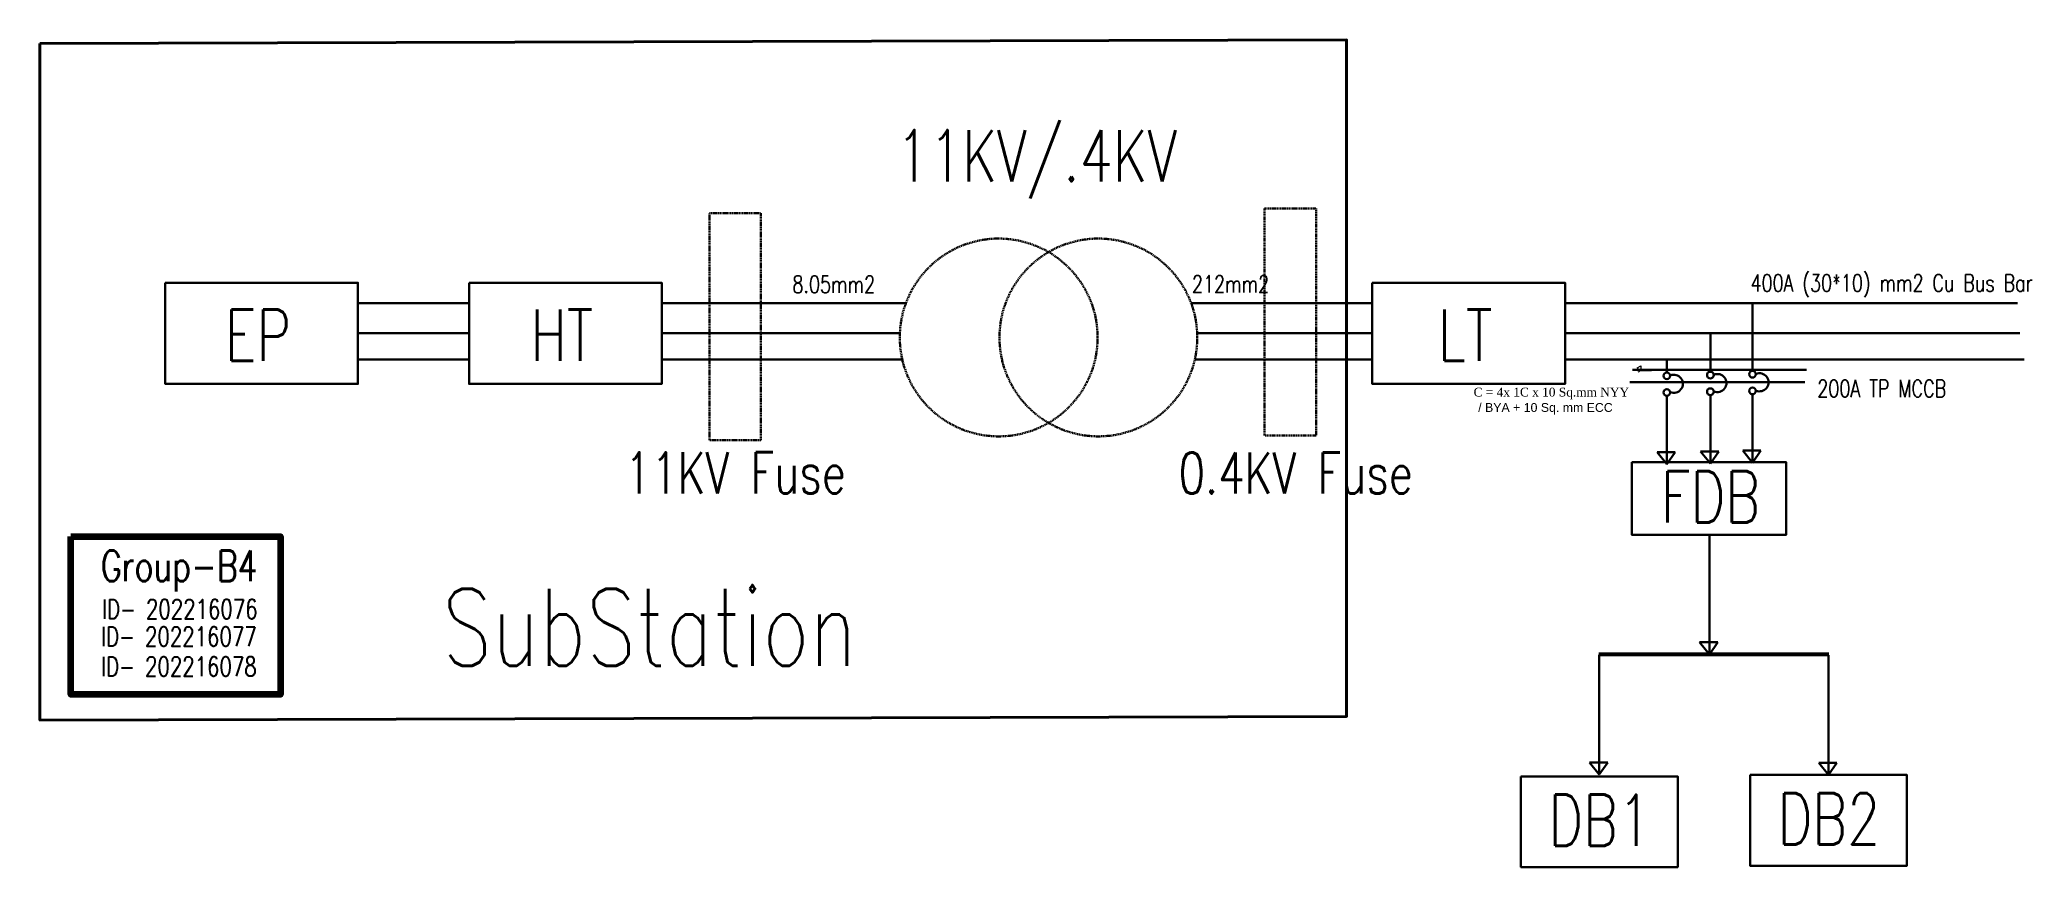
# Model space of a CAD drawing. Header units: inches. Extents: x 845 to 17085, y 908 to 10810.
# Drawn here: x 9355 to 15862, y 8108 to 10810 of the extents above; entities that cross this region are included whole.
import ezdxf
from ezdxf.enums import TextEntityAlignment as Align

# ---------------------------------------------------------------- set-up
doc = ezdxf.new("R2010")
doc.units = ezdxf.units.IN
doc.header["$LTSCALE"] = 15
doc.header["$MEASUREMENT"] = 0
doc.linetypes.add('DASHED2', pattern=[0.375, 0.25, -0.125])
for name, color, linetype, lineweight in [('ETEXT', 152, 'Continuous', 5), ('L-TXT', 255, 'Continuous', 9), ('SLD', 140, 'Continuous', 9)]:
    doc.layers.add(name, color=color, linetype=linetype, lineweight=lineweight)
doc.layers.add('Text', color=255, linetype='Continuous')
doc.styles.add('JASIM', font='times.ttf')
doc.styles.get("Standard").update_dxf_attribs({"font": 'arial.ttf'})
doc.styles.add('STYLE3', font='romans.shx', dxfattribs={"width": 0.75})

msp = doc.modelspace()

# ---------------------------------------------------------------- texts
at = {"layer": 'ETEXT', "color": 7, "lineweight": 5, "style": 'JASIM'}
msp.add_text('C = 4x 1C x 10 Sq.mm NYY', height=28.8, dxfattribs=at).set_placement((14037.46, 9645.3))
at = {"layer": 'L-TXT', "linetype": 'DASHED2', "lineweight": 211, "insert": (14041.27, 9623.9), "char_height": 28.8, "width": 471.4016, "attachment_point": 1}
msp.add_mtext(' / BYA + 10 Sq. mm ECC', dxfattribs=at)
at = {"layer": 'Text', "style": 'STYLE3', "width": 0.75}
for s, height, p in [('11KV/.4KV', 168, (12610.36, 10431.65)), ('8.05mm2', 56, (11947.65, 10011.74)), ('212mm2', 56, (13243.69, 10012.78)), ('400A (30*10) mm2 Cu Bus Bar', 56, (15402.71, 10016.14)), ('EP', 168, (10067.32, 9845.3)), ('HT', 168, (11059.65, 9845.3)), ('LT', 168, (14009.83, 9845.3)), ('200A TP MCCB', 56, (15370.64, 9671.4)), ('11KV Fuse', 134.4, (11625.79, 9396.04)), ('0.4KV Fuse', 134.4, (13456.06, 9395.3)), ('FDB', 168, (14810.94, 9317.6)), ('Group-B4', 100.8, (9809.82, 9092.18)), ('ID- 202216076', 63, (9811.7, 8951.14)), ('SubStation', 252, (11345.84, 8891.62)), ('ID- 202216077', 63, (9808.61, 8861.13)), ('ID- 202216078', 63, (9808.61, 8763.61)), ('DB1', 168, (14449.2, 8261.33)), ('DB2', 168, (15197.87, 8266.17))]:
    msp.add_text(s, height=height, dxfattribs=at).set_placement(p, align=Align.MIDDLE_CENTER)

# ---------------------------------------------------------------- linework, layer by layer
at = {"layer": 'ETEXT', "color": 7, "lineweight": 5}
for p, q in [((14571.23, 9738.91), (14583.51, 9745.05)), ((14582.02, 9730.44), (14618.15, 9730.44))]:
    msp.add_line(p, q, dxfattribs=at)
for centre, radius, start, end in [((14598.51, 9762.54), 36.09, 220.892177, 242.802542), ((14570.8, 9738.96), 14.09, 288.722436, 25.578687)]:
    msp.add_arc(centre, radius, start, end, dxfattribs=at)
at = {"layer": 'SLD', "lineweight": 30}
for p, q in [((10393.68, 9950.23), (10756.43, 9950.23)), ((11386.01, 9950.23), (12183.45, 9950.23)), ((13114.83, 9950.23), (13706.6, 9950.23)), ((14336.19, 9950.23), (15814.03, 9950.23)), ((14948.2, 9728.8), (14948.2, 9947.79)), ((10393.68, 9851.81), (10756.43, 9851.81)), ((11386.01, 9851.81), (12163.66, 9851.81)), ((13134.62, 9851.81), (13706.6, 9851.81)), ((14336.19, 9851.81), (15821.52, 9851.81)), ((14810.64, 9726.39), (14810.64, 9851.81)), ((10393.68, 9766.52), (10756.43, 9766.52)), ((11386.01, 9766.52), (12171.4, 9766.52)), ((13126.87, 9766.52), (13706.6, 9766.52)), ((14336.19, 9766.52), (15835.78, 9766.52)), ((14668.26, 9723.98), (14668.26, 9766.52)), ((14556.38, 9732.51), (15124.4, 9732.51)), ((14547.34, 9691.83), (15119.23, 9691.83)), ((14668.26, 9647.79), (14668.26, 9424.29)), ((14810.64, 9650.2), (14810.64, 9426.71)), ((14948.2, 9652.61), (14948.2, 9429.12)), ((14695.88, 9463.78), (14636.59, 9463.78)), ((14636.59, 9463.78), (14668.26, 9424.29)), ((14668.26, 9424.29), (14695.88, 9463.78)), ((14838.26, 9466.19), (14778.98, 9466.19)), ((14778.98, 9466.19), (14810.64, 9426.71)), ((14810.64, 9426.71), (14838.26, 9466.19)), ((14975.82, 9468.6), (14916.53, 9468.6)), ((14916.53, 9468.6), (14948.2, 9429.12)), ((14948.2, 9429.12), (14975.82, 9468.6)), ((14681.71, 9430.7), (14806.27, 9430.7)), ((14806.27, 9430.7), (14935.4, 9430.7)), ((14807.43, 9193.75), (14807.43, 8802.96)), ((14447.96, 8801.61), (14447.96, 8410.82)), ((14835.04, 8842.44), (14775.76, 8842.44)), ((14775.76, 8842.44), (14807.43, 8802.96)), ((14807.43, 8802.96), (14835.04, 8842.44)), ((15196.64, 8800.24), (15196.64, 8409.45)), ((14475.58, 8450.3), (14416.29, 8450.3)), ((14416.29, 8450.3), (14447.96, 8410.82)), ((14447.96, 8410.82), (14475.58, 8450.3)), ((15224.25, 8448.93), (15164.97, 8448.93)), ((15164.97, 8448.93), (15196.64, 8409.45)), ((15196.64, 8409.45), (15224.25, 8448.93))]:
    msp.add_line(p, q, dxfattribs=at)
at = {"layer": 'SLD', "lineweight": 53}
msp.add_line((15197.59, 8802.96), (14446.79, 8802.96), dxfattribs=at)
at = {"layer": 'SLD', "linetype": 'DASHED2', "lineweight": 30}
msp.add_line((14807.43, 8802.96), (15197.59, 8802.96), dxfattribs=at)
at = {"layer": 'SLD', "lineweight": 40}
msp.add_lwpolyline([(9354.61, 10798.41), (13622.38, 10810.29), (13622.38, 8600.56), (9354.61, 8588.68)], close=True, dxfattribs=at)
at = {"layer": 'SLD', "linetype": 'DASHED2', "lineweight": 30}
for points in [[(11541.58, 10243.84), (11709.65, 10243.84), (11709.65, 9502.49), (11541.58, 9502.49)], [(13354.93, 10259.75), (13523, 10259.75), (13523, 9518.4), (13354.93, 9518.4)]]:
    msp.add_lwpolyline(points, close=True, dxfattribs=at)
at = {"layer": 'SLD', "lineweight": 30}
for points in [[(9764.1, 10017.01), (10393.68, 10017.01), (10393.68, 9686.6), (9764.1, 9686.6)], [(10756.43, 10017.01), (11386.01, 10017.01), (11386.01, 9686.6), (10756.43, 9686.6)], [(13706.6, 10017.01), (14336.19, 10017.01), (14336.19, 9686.6), (13706.6, 9686.6)], [(14554.19, 9430.7), (15058.34, 9430.7), (15058.34, 9193.75), (14554.19, 9193.75)], [(14191.8, 8404.61), (14704.13, 8404.61), (14704.13, 8108.04), (14191.8, 8108.04)], [(14940.47, 8409.45), (15452.8, 8409.45), (15452.8, 8112.88), (14940.47, 8112.88)]]:
    msp.add_lwpolyline(points, close=True, dxfattribs=at)
at = {"layer": 'SLD', "lineweight": 120}
msp.add_lwpolyline([(9455.53, 9188.19), (10140.08, 9188.19), (10140.08, 8672.1), (9455.53, 8672.1)], close=True, dxfattribs=at)
at = {"layer": 'SLD', "linetype": 'DASHED2', "lineweight": 30}
for centre in [(12486.36, 9838.12), (12811.92, 9838.12)]:
    msp.add_circle(centre, 322.99, dxfattribs=at)
at = {"layer": 'SLD', "lineweight": 30}
for centre in [(14668.26, 9713.1), (14810.64, 9715.51), (14948.2, 9717.93), (14668.26, 9658.67), (14810.64, 9661.08), (14948.2, 9663.49)]:
    msp.add_circle(centre, 10.88, dxfattribs=at)
for centre in [(14691.36, 9686.84), (14833.74, 9689.25), (14971.29, 9691.66)]:
    msp.add_arc(centre, 29.56, 247.031072, 112.968928, dxfattribs=at)

msp.set_redraw_order([(e.dxf.handle, doc.entitydb.next_handle()) for e in msp.query("TEXT MTEXT ATTDEF DIMENSION ARC_DIMENSION")])  # texts and dimensions are drawn at this point

doc.saveas('drawing.dxf')
